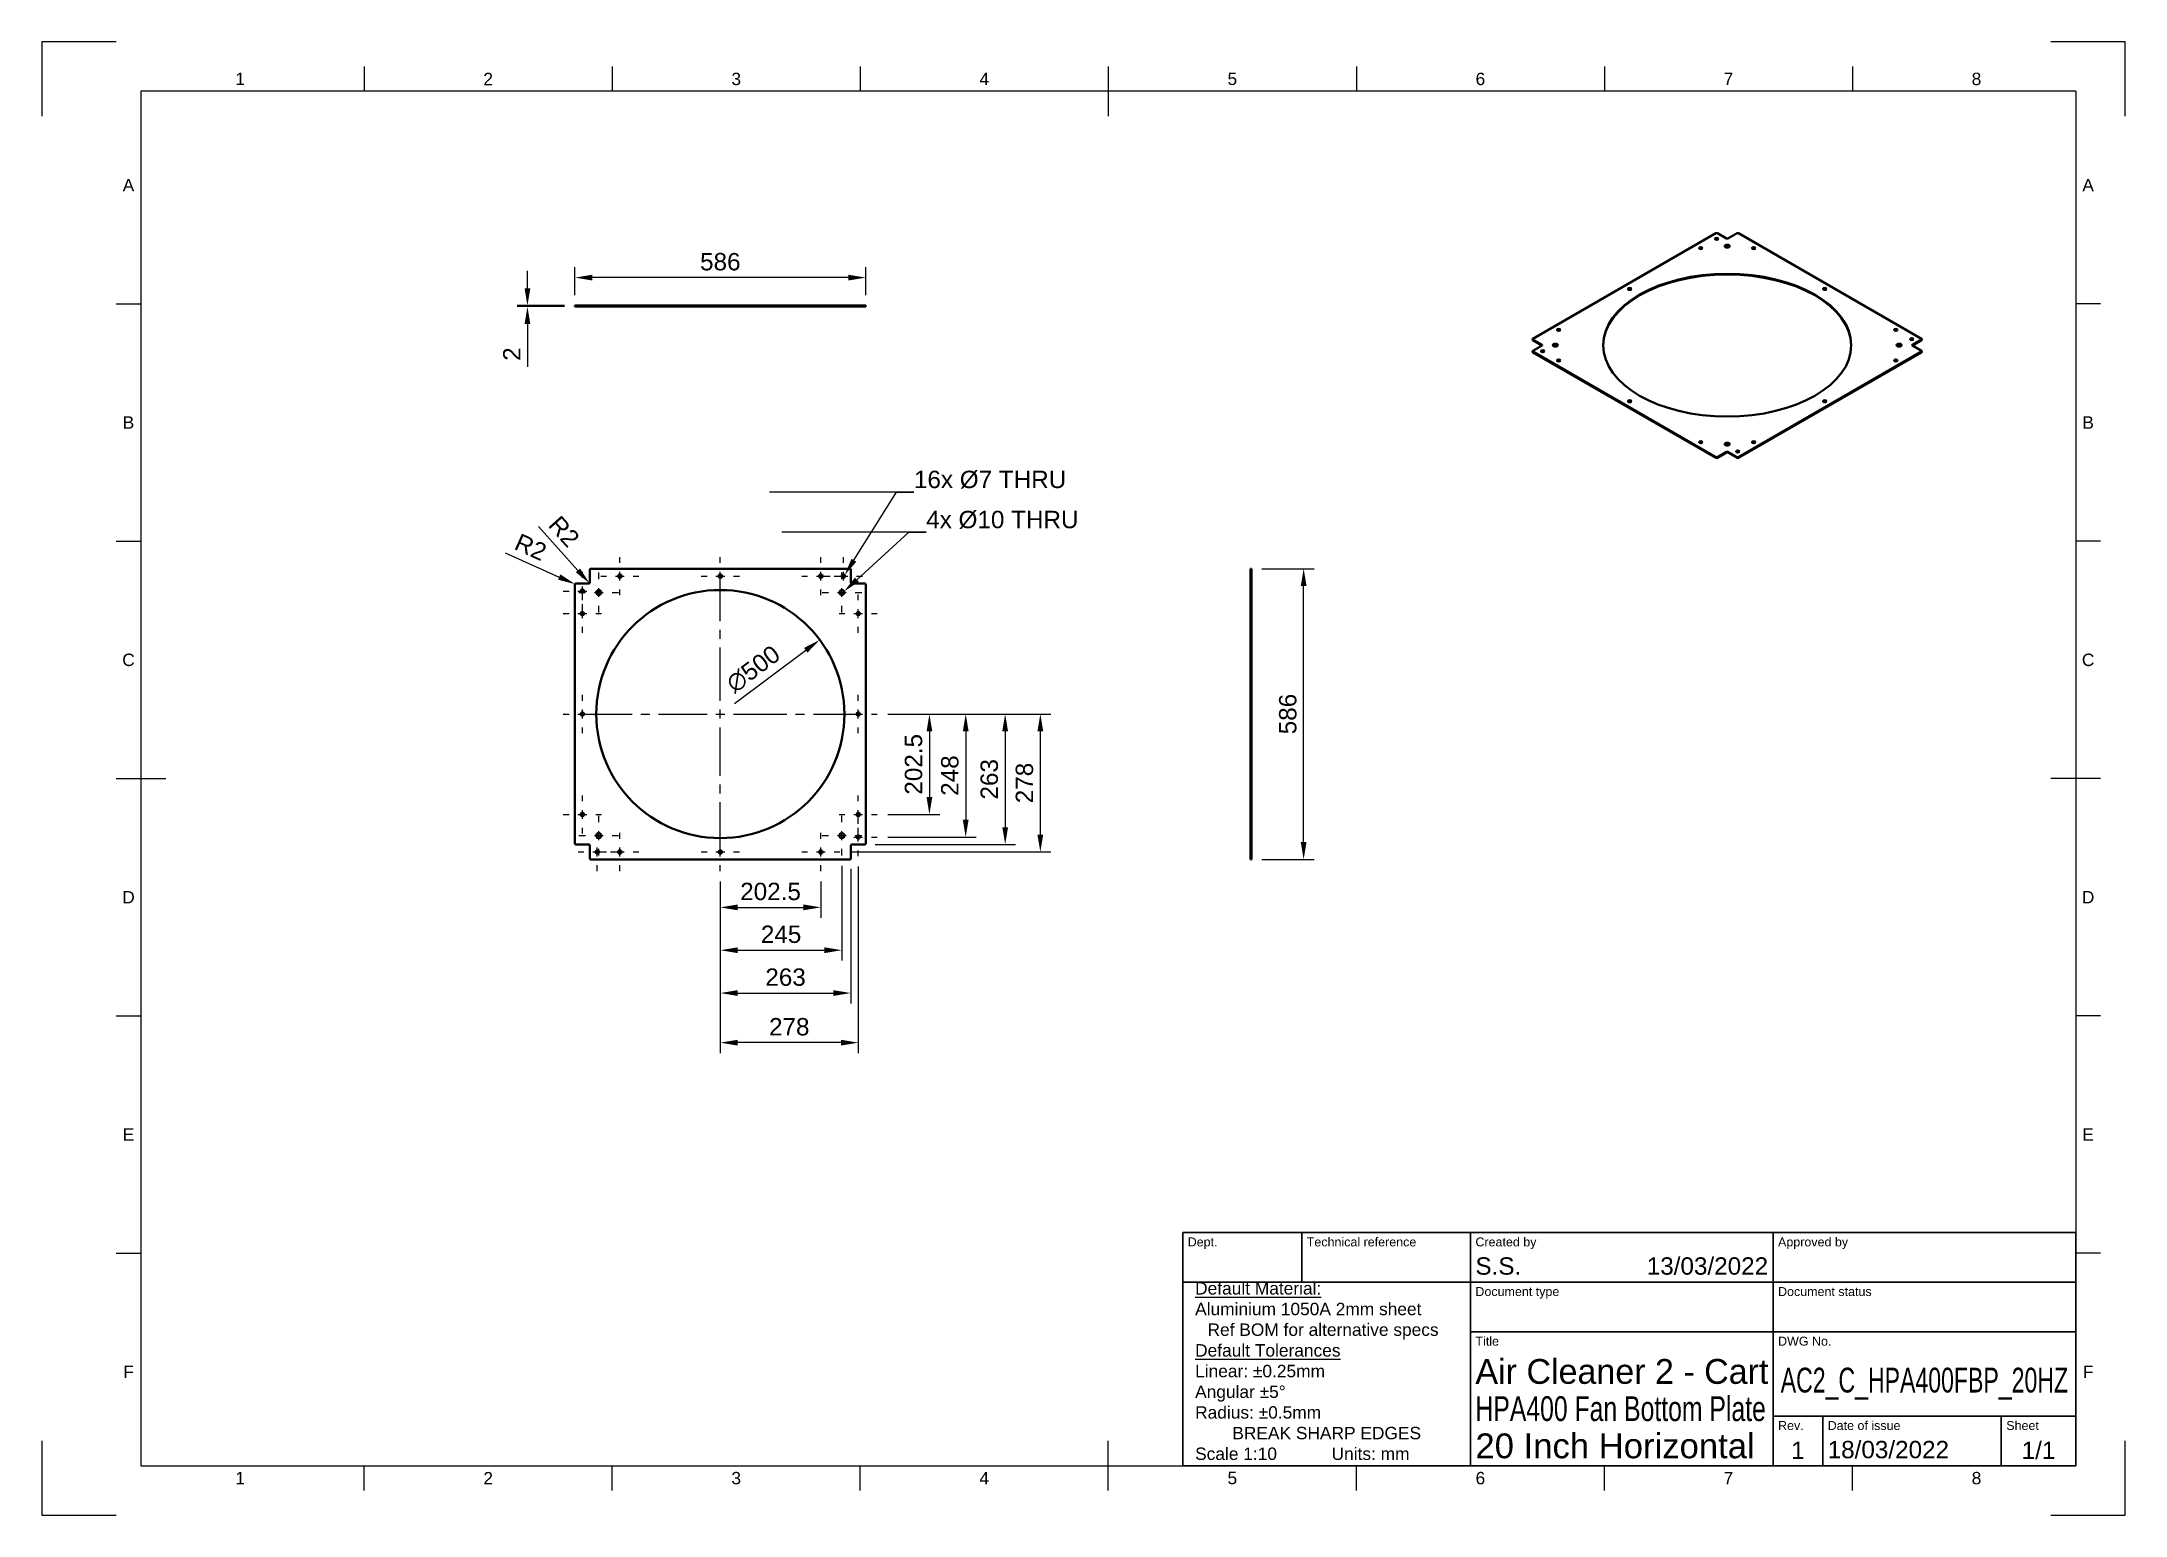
# Model space of a CAD drawing. Header units: millimetres. Extents: x 0 to 420, y 0 to 297.
import ezdxf
from ezdxf import colors
from ezdxf.entities.mleader import LeaderData, LeaderLine
from ezdxf.enums import TextEntityAlignment as Align
from ezdxf.math import Vec2, Vec3

# ---------------------------------------------------------------- set-up
doc = ezdxf.new("R2010")
doc.units = ezdxf.units.MM
doc.header["$LTSCALE"] = 0.75
doc.linetypes.add('CENTER2', pattern=[28.575, 19.05, -3.175, 3.175, -3.175])
for name, color, linetype, lineweight in [('Annotations', 7, 'Continuous', 25), ('Border', 7, 'Continuous', 25), ('Center Lines', 7, 'CENTER2', 25), ('Dimensions', 7, 'Continuous', 25), ('TitleBlock', 7, 'Continuous', 35), ('Visible', 7, 'Continuous', 50), ('Visible Narrow', 7, 'Continuous', 25)]:
    doc.layers.add(name, color=color, linetype=linetype, lineweight=lineweight)
doc.styles.add('FusionTitle', font='arial.ttf')
doc.styles.get("Standard").update_dxf_attribs({"font": 'arial.ttf'})
doc.dimstyles.new('ISO-25', dxfattribs={"dimtxt": 3.5, "dimasz": 3.5, "dimexe": 2.1, "dimexo": 2.1, "dimgap": 1.4, "dimtad": 1, "dimzin": 12, "dimdsep": 46, "dimtxsty": 'Standard', "dimcen": 0, "dimclrd": 256, "dimclre": 256, "dimclrt": 256, "dimazin": 3, "dimtp": 0.1, "dimtm": 0.1, "dimtfac": 0.714286, "dimtmove": 0, "dimatfit": 3, "dimfxl": 1, "dimtzin": 12, "dimarcsym": 0})

msp = doc.modelspace()

# ---------------------------------------------------------------- texts
at = {"layer": 'Annotations', "insert": (230, 47), "char_height": 2.5, "attachment_point": 1}
msp.add_mtext_dynamic_manual_height_columns('\\pi-2.5,l5;{\\LDefault Material: ^J}Aluminium 1050A 2mm sheet\\P\\pi2.5,l2.5;Ref BOM for alternative specs\\P\\pi-2.5,l5;{\\LDefault Tolerances^J}Linear: ±0.25mm ^JAngular ±5° ^JRadius: ±0.5mm\\P\\pi0,l0;^IBREAK SHARP EDGES\\P\\pl2.5;Scale 1:10^I^IUnits: mm', width=58, gutter_width=17.5, heights=[0], dxfattribs=at)

# ---------------------------------------------------------------- blocks, each defined once
blk = doc.blocks.new('ISO_A3_SHEET')
at = {"layer": 'Border'}
for p, q in [((65, 292), (65, 287)), ((115, 292), (115, 287)), ((165, 292), (165, 287)), ((215, 292), (215, 282)), ((265, 292), (265, 287)), ((315, 292), (315, 287)), ((365, 292), (365, 287)), ((410, 287), (20, 287)), ((20, 287), (20, 10)), ((410, 287), (410, 10)), ((15, 244.16666), (20, 244.16666)), ((415, 244.16666), (410, 244.16666)), ((15, 196.33333), (20, 196.33333)), ((415, 196.33333), (410, 196.33333)), ((15, 148.5), (25, 148.5)), ((415, 148.5), (405, 148.5)), ((15, 100.66667), (20, 100.66667)), ((415, 100.66667), (410, 100.66667)), ((15, 52.83334), (20, 52.83334)), ((415, 52.83334), (410, 52.83334)), ((215, 5), (215, 15)), ((20, 10), (410, 10)), ((65, 5), (65, 10)), ((115, 5), (115, 10)), ((165, 5), (165, 10)), ((265, 5), (265, 10)), ((315, 5), (315, 10)), ((365, 5), (365, 10))]:
    blk.add_line(p, q, dxfattribs=at)
at = {"layer": 'Defpoints'}
for p, q in [((15, 297), (0, 297)), ((0, 297), (0, 282)), ((420, 297), (405, 297)), ((420, 282), (420, 297)), ((0, 15), (0, 0)), ((420, 0), (420, 15)), ((0, 0), (15, 0)), ((405, 0), (420, 0))]:
    blk.add_line(p, q, dxfattribs=at)
at = {"layer": 'Border', "style": 'FusionTitle'}
for s, p in [('1', (40, 289.5)), ('2', (90, 289.5)), ('3', (140, 289.5)), ('4', (190, 289.5)), ('5', (240, 289.5)), ('6', (290, 289.5)), ('7', (340, 289.5)), ('8', (390, 289.5)), ('A', (17.5, 268.08333)), ('A', (412.5, 268.08333)), ('B', (17.5, 220.25)), ('B', (412.5, 220.25)), ('C', (17.5, 172.41667)), ('C', (412.5, 172.41667)), ('D', (17.5, 124.58334)), ('D', (412.5, 124.58334)), ('E', (17.5, 76.75001)), ('E', (412.5, 76.75001)), ('F', (17.5, 28.91668)), ('F', (412.5, 28.91668)), ('1', (40, 7.5)), ('2', (90, 7.5)), ('3', (140, 7.5)), ('4', (190, 7.5)), ('5', (240, 7.5)), ('6', (290, 7.5)), ('7', (340, 7.5)), ('8', (390, 7.5))]:
    blk.add_text(s, height=2.5, dxfattribs=at).set_placement(p, align=Align.MIDDLE)
blk = doc.blocks.new('ISO_TITLEBLOCK')
at = {"layer": 'TitleBlock'}
for p, q in [((0, 47), (-180, 47)), ((-180, 47), (-180, 0)), ((-156, 37), (-156, 47)), ((-122, 0), (-122, 47)), ((-61, 0), (-61, 47)), ((0, 0), (0, 47)), ((-180, 37), (0, 37)), ((-122, 27), (0, 27)), ((-61, 10), (0, 10)), ((-51, 0), (-51, 10)), ((-15, 0), (-15, 10)), ((-180, 0), (0, 0))]:
    blk.add_line(p, q, dxfattribs=at)
at = {"layer": 'TitleBlock', "style": 'FusionTitle'}
for s, p in [('Dept.', (-179, 46)), ('Technical reference', (-155, 46)), ('Created by', (-121, 46)), ('Approved by', (-60, 46)), ('Document type', (-121, 36)), ('Document status', (-60, 36)), ('Title', (-121, 26)), ('DWG No.', (-60, 26)), ('Rev.', (-60, 9)), ('Date of issue', (-50, 9)), ('Sheet', (-14, 9))]:
    blk.add_text(s, height=1.8, dxfattribs=at).set_placement(p, align=Align.TOP_LEFT)
for tag, height, p in [('DEPT', 3.5, (-179, 42)), ('TECHNICAL_REFERENCE', 3.5, (-155, 42)), ('CREATED_BY', 3.5, (-121, 42)), ('APPROVED_BY', 3.5, (-60, 42)), ('DOCUMENT_TYPE', 3.5, (-121, 32)), ('DOCUMENT_STATUS', 3.5, (-60, 32)), ('TITLE_1', 5, (-121, 21.5)), ('TITLE_2', 5, (-121, 14)), ('TITLE_3', 5, (-121, 6.5)), ('DATE_OF_ISSUE', 3.5, (-50, 5))]:
    blk.add_attdef(tag, text='', height=height, dxfattribs=at).set_placement(p, align=Align.TOP_LEFT)
for tag, p in [('CREATED_DATE', (-62, 42)), ('APPROVED_DATE', (-0.99, 42))]:
    blk.add_attdef(tag, text='', height=3.5, dxfattribs=at).set_placement(p, align=Align.TOP_RIGHT)
for tag, height, p in [('DRAWING_NUMBER', 5, (-30.5, 19.75)), ('REV', 3.5, (-56, 4.85)), ('SHEET', 3.5, (-7.5, 4.85))]:
    blk.add_attdef(tag, text='', height=height, dxfattribs=at).set_placement(p, align=Align.TOP_CENTER)
blk = doc.blocks.new('*U7')
at = {"layer": 'Center Lines', "color": 0, "ltscale": 0.75, "transparency": 16777216}
for p, q in [((0, 2.678906), (0, 28.5)), ((-28.5, 0), (-2.678906, 0)), ((2.678906, 0), (28.5, 0)), ((0, -28.5), (0, -2.678906))]:
    blk.add_line(p, q, dxfattribs=at)
at = {"layer": 'Center Lines', "color": 0, "linetype": 'Continuous', "ltscale": 0.75, "transparency": 16777216}
for p, q in [((-0.892969, 0), (0.892969, 0)), ((0, -0.892969), (0, 0.892969))]:
    blk.add_line(p, q, dxfattribs=at)
blk = doc.blocks.new('*U8')
at = {"layer": 'Center Lines', "color": 0, "ltscale": 0.75, "transparency": 16777216}
for p, q in [((-4, 0), (-2.678906, 0)), ((0, 2.678906), (0, 4)), ((2.678906, 0), (4, 0)), ((0, -4), (0, -2.678906))]:
    blk.add_line(p, q, dxfattribs=at)
at = {"layer": 'Center Lines', "color": 0, "linetype": 'Continuous', "ltscale": 0.75, "transparency": 16777216}
for p, q in [((-0.892969, 0), (0.892969, 0)), ((0, -0.892969), (0, 0.892969))]:
    blk.add_line(p, q, dxfattribs=at)
blk = doc.blocks.new('*U9')
at = {"layer": 'Center Lines', "color": 0, "ltscale": 0.75, "transparency": 16777216}
for p, q in [((-4, 0), (-2.678906, 0)), ((0, 2.678906), (0, 4)), ((2.678906, 0), (4, 0)), ((0, -4), (0, -2.678906))]:
    blk.add_line(p, q, dxfattribs=at)
at = {"layer": 'Center Lines', "color": 0, "linetype": 'Continuous', "ltscale": 0.75, "transparency": 16777216}
for p, q in [((-0.892969, 0), (0.892969, 0)), ((0, -0.892969), (0, 0.892969))]:
    blk.add_line(p, q, dxfattribs=at)
blk = doc.blocks.new('*U10')
at = {"layer": 'Center Lines', "color": 0, "ltscale": 0.75, "transparency": 16777216}
for p, q in [((-3.85, 0), (-2.678906, 0)), ((0, 2.678906), (0, 3.85)), ((2.678906, 0), (3.85, 0)), ((0, -3.85), (0, -2.678906))]:
    blk.add_line(p, q, dxfattribs=at)
at = {"layer": 'Center Lines', "color": 0, "linetype": 'Continuous', "ltscale": 0.75, "transparency": 16777216}
for p, q in [((-0.892969, 0), (0.892969, 0)), ((0, -0.892969), (0, 0.892969))]:
    blk.add_line(p, q, dxfattribs=at)
blk = doc.blocks.new('*U11')
at = {"layer": 'Center Lines', "color": 0, "ltscale": 0.75, "transparency": 16777216}
for p, q in [((-3.85, 0), (-2.678906, 0)), ((0, 2.678906), (0, 3.85)), ((2.678906, 0), (3.85, 0)), ((0, -3.85), (0, -2.678906))]:
    blk.add_line(p, q, dxfattribs=at)
at = {"layer": 'Center Lines', "color": 0, "linetype": 'Continuous', "ltscale": 0.75, "transparency": 16777216}
for p, q in [((-0.892969, 0), (0.892969, 0)), ((0, -0.892969), (0, 0.892969))]:
    blk.add_line(p, q, dxfattribs=at)
blk = doc.blocks.new('*U12')
at = {"layer": 'Center Lines', "color": 0, "ltscale": 0.75, "transparency": 16777216}
for p, q in [((-3.85, 0), (-2.678906, 0)), ((0, 2.678906), (0, 3.85)), ((2.678906, 0), (3.85, 0)), ((0, -3.85), (0, -2.678906))]:
    blk.add_line(p, q, dxfattribs=at)
at = {"layer": 'Center Lines', "color": 0, "linetype": 'Continuous', "ltscale": 0.75, "transparency": 16777216}
for p, q in [((-0.892969, 0), (0.892969, 0)), ((0, -0.892969), (0, 0.892969))]:
    blk.add_line(p, q, dxfattribs=at)
blk = doc.blocks.new('*U13')
at = {"layer": 'Center Lines', "color": 0, "ltscale": 0.75, "transparency": 16777216}
for p, q in [((-3.849992, 0), (-2.678906, 0)), ((0, 2.678906), (0, 3.849992)), ((2.678906, 0), (3.849992, 0)), ((0, -3.849992), (0, -2.678906))]:
    blk.add_line(p, q, dxfattribs=at)
at = {"layer": 'Center Lines', "color": 0, "linetype": 'Continuous', "ltscale": 0.75, "transparency": 16777216}
for p, q in [((-0.892969, 0), (0.892969, 0)), ((0, -0.892969), (0, 0.892969))]:
    blk.add_line(p, q, dxfattribs=at)
blk = doc.blocks.new('*U14')
at = {"layer": 'Center Lines', "color": 0, "ltscale": 0.75, "transparency": 16777216}
for p, q in [((-3.85, 0), (-2.678906, 0)), ((0, 2.678906), (0, 3.85)), ((2.678906, 0), (3.85, 0)), ((0, -3.85), (0, -2.678906))]:
    blk.add_line(p, q, dxfattribs=at)
at = {"layer": 'Center Lines', "color": 0, "linetype": 'Continuous', "ltscale": 0.75, "transparency": 16777216}
for p, q in [((-0.892969, 0), (0.892969, 0)), ((0, -0.892969), (0, 0.892969))]:
    blk.add_line(p, q, dxfattribs=at)
blk = doc.blocks.new('*U15')
at = {"layer": 'Center Lines', "color": 0, "ltscale": 0.75, "transparency": 16777216}
for p, q in [((-3.85, 0), (-2.678906, 0)), ((0, 2.678906), (0, 3.85)), ((2.678906, 0), (3.85, 0)), ((0, -3.85), (0, -2.678906))]:
    blk.add_line(p, q, dxfattribs=at)
at = {"layer": 'Center Lines', "color": 0, "linetype": 'Continuous', "ltscale": 0.75, "transparency": 16777216}
for p, q in [((-0.892969, 0), (0.892969, 0)), ((0, -0.892969), (0, 0.892969))]:
    blk.add_line(p, q, dxfattribs=at)
blk = doc.blocks.new('*U16')
at = {"layer": 'Center Lines', "color": 0, "ltscale": 0.75, "transparency": 16777216}
for p, q in [((-3.849993, 0), (-2.678906, 0)), ((0, 2.678906), (0, 3.849993)), ((2.678906, 0), (3.849993, 0)), ((0, -3.849993), (0, -2.678906))]:
    blk.add_line(p, q, dxfattribs=at)
at = {"layer": 'Center Lines', "color": 0, "linetype": 'Continuous', "ltscale": 0.75, "transparency": 16777216}
for p, q in [((-0.892969, 0), (0.892969, 0)), ((0, -0.892969), (0, 0.892969))]:
    blk.add_line(p, q, dxfattribs=at)
blk = doc.blocks.new('*U17')
at = {"layer": 'Center Lines', "color": 0, "ltscale": 0.75, "transparency": 16777216}
for p, q in [((-3.85, 0), (-2.678906, 0)), ((0, 2.678906), (0, 3.85)), ((2.678906, 0), (3.85, 0)), ((0, -3.85), (0, -2.678906))]:
    blk.add_line(p, q, dxfattribs=at)
at = {"layer": 'Center Lines', "color": 0, "linetype": 'Continuous', "ltscale": 0.75, "transparency": 16777216}
for p, q in [((-0.892969, 0), (0.892969, 0)), ((0, -0.892969), (0, 0.892969))]:
    blk.add_line(p, q, dxfattribs=at)
blk = doc.blocks.new('*U18')
at = {"layer": 'Center Lines', "color": 0, "ltscale": 0.75, "transparency": 16777216}
for p, q in [((-4, 0), (-2.678906, 0)), ((0, 2.678906), (0, 4)), ((2.678906, 0), (4, 0)), ((0, -4), (0, -2.678906))]:
    blk.add_line(p, q, dxfattribs=at)
at = {"layer": 'Center Lines', "color": 0, "linetype": 'Continuous', "ltscale": 0.75, "transparency": 16777216}
for p, q in [((-0.892969, 0), (0.892969, 0)), ((0, -0.892969), (0, 0.892969))]:
    blk.add_line(p, q, dxfattribs=at)
blk = doc.blocks.new('*U19')
at = {"layer": 'Center Lines', "color": 0, "ltscale": 0.75, "transparency": 16777216}
for p, q in [((-3.85, 0), (-2.678906, 0)), ((0, 2.678906), (0, 3.85)), ((2.678906, 0), (3.85, 0)), ((0, -3.85), (0, -2.678906))]:
    blk.add_line(p, q, dxfattribs=at)
at = {"layer": 'Center Lines', "color": 0, "linetype": 'Continuous', "ltscale": 0.75, "transparency": 16777216}
for p, q in [((-0.892969, 0), (0.892969, 0)), ((0, -0.892969), (0, 0.892969))]:
    blk.add_line(p, q, dxfattribs=at)
blk = doc.blocks.new('*U20')
at = {"layer": 'Center Lines', "color": 0, "ltscale": 0.75, "transparency": 16777216}
for p, q in [((-3.849995, 0), (-2.678906, 0)), ((0, 2.678906), (0, 3.849995)), ((2.678906, 0), (3.849995, 0)), ((0, -3.849995), (0, -2.678906))]:
    blk.add_line(p, q, dxfattribs=at)
at = {"layer": 'Center Lines', "color": 0, "linetype": 'Continuous', "ltscale": 0.75, "transparency": 16777216}
for p, q in [((-0.892969, 0), (0.892969, 0)), ((0, -0.892969), (0, 0.892969))]:
    blk.add_line(p, q, dxfattribs=at)
blk = doc.blocks.new('*U21')
at = {"layer": 'Center Lines', "color": 0, "ltscale": 0.75, "transparency": 16777216}
for p, q in [((-3.85, 0), (-2.678906, 0)), ((0, 2.678906), (0, 3.85)), ((2.678906, 0), (3.85, 0)), ((0, -3.85), (0, -2.678906))]:
    blk.add_line(p, q, dxfattribs=at)
at = {"layer": 'Center Lines', "color": 0, "linetype": 'Continuous', "ltscale": 0.75, "transparency": 16777216}
for p, q in [((-0.892969, 0), (0.892969, 0)), ((0, -0.892969), (0, 0.892969))]:
    blk.add_line(p, q, dxfattribs=at)
blk = doc.blocks.new('*U22')
at = {"layer": 'Center Lines', "color": 0, "ltscale": 0.75, "transparency": 16777216}
for p, q in [((-3.85, 0), (-2.678906, 0)), ((0, 2.678906), (0, 3.85)), ((2.678906, 0), (3.85, 0)), ((0, -3.85), (0, -2.678906))]:
    blk.add_line(p, q, dxfattribs=at)
at = {"layer": 'Center Lines', "color": 0, "linetype": 'Continuous', "ltscale": 0.75, "transparency": 16777216}
for p, q in [((-0.892969, 0), (0.892969, 0)), ((0, -0.892969), (0, 0.892969))]:
    blk.add_line(p, q, dxfattribs=at)
blk = doc.blocks.new('*U23')
at = {"layer": 'Center Lines', "color": 0, "ltscale": 0.75, "transparency": 16777216}
for p, q in [((-4, 0), (-2.678906, 0)), ((0, 2.678906), (0, 4)), ((2.678906, 0), (4, 0)), ((0, -4), (0, -2.678906))]:
    blk.add_line(p, q, dxfattribs=at)
at = {"layer": 'Center Lines', "color": 0, "linetype": 'Continuous', "ltscale": 0.75, "transparency": 16777216}
for p, q in [((-0.892969, 0), (0.892969, 0)), ((0, -0.892969), (0, 0.892969))]:
    blk.add_line(p, q, dxfattribs=at)
blk = doc.blocks.new('*U24')
at = {"layer": 'Center Lines', "color": 0, "ltscale": 0.75, "transparency": 16777216}
for p, q in [((-3.85, 0), (-2.678906, 0)), ((0, 2.678906), (0, 3.85)), ((2.678906, 0), (3.85, 0)), ((0, -3.85), (0, -2.678906))]:
    blk.add_line(p, q, dxfattribs=at)
at = {"layer": 'Center Lines', "color": 0, "linetype": 'Continuous', "ltscale": 0.75, "transparency": 16777216}
for p, q in [((-0.892969, 0), (0.892969, 0)), ((0, -0.892969), (0, 0.892969))]:
    blk.add_line(p, q, dxfattribs=at)
blk = doc.blocks.new('*U25')
at = {"layer": 'Center Lines', "color": 0, "ltscale": 0.75, "transparency": 16777216}
for p, q in [((-3.849994, 0), (-2.678906, 0)), ((0, 2.678906), (0, 3.849994)), ((2.678906, 0), (3.849994, 0)), ((0, -3.849994), (0, -2.678906))]:
    blk.add_line(p, q, dxfattribs=at)
at = {"layer": 'Center Lines', "color": 0, "linetype": 'Continuous', "ltscale": 0.75, "transparency": 16777216}
for p, q in [((-0.892969, 0), (0.892969, 0)), ((0, -0.892969), (0, 0.892969))]:
    blk.add_line(p, q, dxfattribs=at)
blk = doc.blocks.new('*D42')
at = {"layer": 'Defpoints', "color": 0, "transparency": 16777216}
for p in [(136.793136, 129.838994), (157.043136, 129.838986), (157.043136, 122.525991)]:
    blk.add_point(p, dxfattribs=at)
at = {"layer": 'Dimensions', "lineweight": -2, "transparency": 16777216}
for p, q in [((136.793136, 127.738994), (136.793136, 120.425991)), ((157.043136, 127.738986), (157.043136, 120.425991)), ((140.293136, 122.525991), (153.543136, 122.525991))]:
    blk.add_line(p, q, dxfattribs=at)
at = {"layer": 'Dimensions', "transparency": 16777216}
for points in [[(140.293136, 123.109325), (140.293136, 121.942658), (136.793136, 122.525991)], [(153.543136, 123.109325), (153.543136, 121.942658), (157.043136, 122.525991)]]:
    blk.add_solid(points, dxfattribs=at)
at = {"layer": 'Dimensions', "transparency": 16777216, "insert": (146.918136, 125.712997), "char_height": 3.5, "attachment_point": 5}
blk.add_mtext('202.5', dxfattribs=at)
blk = doc.blocks.new('*D43')
at = {"layer": 'Defpoints', "color": 0, "transparency": 16777216}
for p in [(161.29313, 132.988815), (136.793136, 129.838994), (161.29313, 113.895442)]:
    blk.add_point(p, dxfattribs=at)
at = {"layer": 'Dimensions', "lineweight": -2, "transparency": 16777216}
for p, q in [((161.29313, 130.888815), (161.29313, 111.795442)), ((136.793136, 127.738994), (136.793136, 111.795442)), ((140.293136, 113.895442), (157.79313, 113.895442))]:
    blk.add_line(p, q, dxfattribs=at)
at = {"layer": 'Dimensions', "transparency": 16777216}
for points in [[(140.293136, 114.478775), (140.293136, 113.312109), (136.793136, 113.895442)], [(157.79313, 114.478775), (157.79313, 113.312109), (161.29313, 113.895442)]]:
    blk.add_solid(points, dxfattribs=at)
at = {"layer": 'Dimensions', "transparency": 16777216, "insert": (149.043133, 117.082448), "char_height": 3.5, "attachment_point": 5}
blk.add_mtext('245', dxfattribs=at)
blk = doc.blocks.new('*D44')
at = {"layer": 'Defpoints', "color": 0, "transparency": 16777216}
for p in [(164.592593, 132.839018), (136.793136, 129.838994), (136.793136, 95.260065)]:
    blk.add_point(p, dxfattribs=at)
at = {"layer": 'Dimensions', "lineweight": -2, "transparency": 16777216}
for p, q in [((164.592593, 130.739018), (164.592593, 93.160065)), ((136.793136, 127.738994), (136.793136, 93.160065)), ((161.092593, 95.260065), (140.293136, 95.260065))]:
    blk.add_line(p, q, dxfattribs=at)
at = {"layer": 'Dimensions', "transparency": 16777216}
for points in [[(140.293136, 95.843398), (140.293136, 94.676731), (136.793136, 95.260065)], [(161.092593, 95.843398), (161.092593, 94.676731), (164.592593, 95.260065)]]:
    blk.add_solid(points, dxfattribs=at)
at = {"layer": 'Dimensions', "transparency": 16777216, "insert": (150.692864, 98.44707), "char_height": 3.5, "attachment_point": 5}
blk.add_mtext('278', dxfattribs=at)
blk = doc.blocks.new('*D45')
at = {"layer": 'Defpoints', "color": 0, "transparency": 16777216}
for p in [(168.44313, 161.488815), (168.443136, 141.238815), (178.943136, 141.238815)]:
    blk.add_point(p, dxfattribs=at)
at = {"layer": 'Dimensions', "lineweight": -2, "transparency": 16777216}
for p, q in [((170.54313, 161.488815), (181.043136, 161.488815)), ((178.943136, 157.988815), (178.943136, 144.738815)), ((170.543136, 141.238815), (181.043136, 141.238815))]:
    blk.add_line(p, q, dxfattribs=at)
at = {"layer": 'Dimensions', "transparency": 16777216}
for points in [[(178.359803, 157.988815), (179.52647, 157.988815), (178.943136, 161.488815)], [(178.359803, 144.738815), (179.52647, 144.738815), (178.943136, 141.238815)]]:
    blk.add_solid(points, dxfattribs=at)
at = {"layer": 'Dimensions', "transparency": 16777216, "insert": (175.756131, 151.363815), "char_height": 3.5, "attachment_point": 5, "rotation": 90}
blk.add_mtext('202.5', dxfattribs=at)
blk = doc.blocks.new('*D46')
at = {"layer": 'Defpoints', "color": 0, "transparency": 16777216}
for p in [(168.44313, 161.488815), (168.442593, 136.689018), (186.256125, 136.689018)]:
    blk.add_point(p, dxfattribs=at)
at = {"layer": 'Dimensions', "lineweight": -2, "transparency": 16777216}
for p, q in [((170.54313, 161.488815), (188.356125, 161.488815)), ((186.256125, 157.988815), (186.256125, 140.189018)), ((170.542593, 136.689018), (188.356125, 136.689018))]:
    blk.add_line(p, q, dxfattribs=at)
at = {"layer": 'Dimensions', "transparency": 16777216}
for points in [[(185.672791, 157.988815), (186.839458, 157.988815), (186.256125, 161.488815)], [(185.672791, 140.189018), (186.839458, 140.189018), (186.256125, 136.689018)]]:
    blk.add_solid(points, dxfattribs=at)
at = {"layer": 'Dimensions', "transparency": 16777216, "insert": (183.069119, 149.088916), "char_height": 3.5, "attachment_point": 5, "rotation": 90}
blk.add_mtext('248', dxfattribs=at)
blk = doc.blocks.new('*D47')
at = {"layer": 'Defpoints', "color": 0, "transparency": 16777216}
for p in [(156.82865, 176.441338), (116.757611, 146.536292)]:
    blk.add_point(p, dxfattribs=at)
at = {"layer": 'Dimensions', "lineweight": -2, "transparency": 16777216}
blk.add_line((139.663789, 163.63119), (154.023677, 174.347985), dxfattribs=at)
at = {"layer": 'Dimensions', "transparency": 16777216}
blk.add_solid([(153.674785, 174.815481), (154.372569, 173.88049), (156.82865, 176.441338)], dxfattribs=at)
at = {"layer": 'Dimensions', "transparency": 16777216, "insert": (143.440868, 170.548861), "char_height": 3.5, "attachment_point": 5, "rotation": 36.73400342}
blk.add_mtext('∅500', dxfattribs=at)
blk = doc.blocks.new('*U32')
at = {"layer": 'Center Lines', "color": 0, "ltscale": 0.75, "transparency": 16777216}
for p, q in [((-3.85, 0), (-2.678906, 0)), ((0, 2.678906), (0, 3.85)), ((2.678906, 0), (3.85, 0)), ((0, -3.85), (0, -2.678906))]:
    blk.add_line(p, q, dxfattribs=at)
at = {"layer": 'Center Lines', "color": 0, "linetype": 'Continuous', "ltscale": 0.75, "transparency": 16777216}
for p, q in [((-0.892969, 0), (0.892969, 0)), ((0, -0.892969), (0, 0.892969))]:
    blk.add_line(p, q, dxfattribs=at)
blk = doc.blocks.new('*U33')
at = {"layer": 'Center Lines', "color": 0, "ltscale": 0.75, "transparency": 16777216}
for p, q in [((-3.85, 0), (-2.678906, 0)), ((0, 2.678906), (0, 3.85)), ((2.678906, 0), (3.85, 0)), ((0, -3.85), (0, -2.678906))]:
    blk.add_line(p, q, dxfattribs=at)
at = {"layer": 'Center Lines', "color": 0, "linetype": 'Continuous', "ltscale": 0.75, "transparency": 16777216}
for p, q in [((-0.892969, 0), (0.892969, 0)), ((0, -0.892969), (0, 0.892969))]:
    blk.add_line(p, q, dxfattribs=at)
blk = doc.blocks.new('*D48')
at = {"layer": 'Defpoints', "color": 0, "transparency": 16777216}
for p in [(110.159675, 188.137778), (110.29313, 187.988815)]:
    blk.add_point(p, dxfattribs=at)
at = {"layer": 'Dimensions', "lineweight": -2, "transparency": 16777216}
blk.add_line((100.145139, 199.316), (108.091124, 190.446694), dxfattribs=at)
at = {"layer": 'Dimensions', "transparency": 16777216}
blk.add_solid([(108.525597, 190.835938), (107.65665, 190.05745), (110.426585, 187.839853)], dxfattribs=at)
at = {"layer": 'Dimensions', "transparency": 16777216, "insert": (105.301892, 198.291462), "char_height": 3.5, "attachment_point": 5, "rotation": 311.8570732}
blk.add_mtext('R2', dxfattribs=at)
blk = doc.blocks.new('*D49')
at = {"layer": 'Defpoints', "color": 0, "transparency": 16777216}
for p in [(107.510656, 187.670688), (107.69313, 187.588815)]:
    blk.add_point(p, dxfattribs=at)
at = {"layer": 'Dimensions', "lineweight": -2, "transparency": 16777216}
for p, q in [((93.452723, 193.978191), (104.317354, 189.103456)), ((107.69313, 187.588815), (107.510656, 187.670688))]:
    blk.add_line(p, q, dxfattribs=at)
at = {"layer": 'Dimensions', "transparency": 16777216}
blk.add_solid([(104.556149, 189.635673), (104.07856, 188.571239), (107.510656, 187.670688)], dxfattribs=at)
at = {"layer": 'Dimensions', "transparency": 16777216, "insert": (98.580811, 195.137714), "char_height": 3.5, "attachment_point": 5, "rotation": 335.83523595}
blk.add_mtext('R2', dxfattribs=at)
blk = doc.blocks.new('*D50')
at = {"layer": 'Defpoints', "color": 0, "transparency": 16777216}
for p in [(107.49313, 249.448599), (107.49313, 243.800379), (166.09313, 243.800379)]:
    blk.add_point(p, dxfattribs=at)
at = {"layer": 'Dimensions', "lineweight": -2, "transparency": 16777216}
for p, q in [((107.49313, 245.900379), (107.49313, 251.548599)), ((162.59313, 249.448599), (110.99313, 249.448599)), ((166.09313, 245.900379), (166.09313, 251.548599))]:
    blk.add_line(p, q, dxfattribs=at)
at = {"layer": 'Dimensions', "transparency": 16777216}
for points in [[(110.99313, 250.031933), (110.99313, 248.865266), (107.49313, 249.448599)], [(162.59313, 250.031933), (162.59313, 248.865266), (166.09313, 249.448599)]]:
    blk.add_solid(points, dxfattribs=at)
at = {"layer": 'Dimensions', "transparency": 16777216, "insert": (136.79313, 252.635605), "char_height": 3.5, "attachment_point": 5}
blk.add_mtext('586', dxfattribs=at)
blk = doc.blocks.new('*D51')
at = {"layer": 'Defpoints', "color": 0, "transparency": 16777216}
for p in [(97.920188, 243.600379), (107.49313, 243.800379), (107.49313, 243.600379)]:
    blk.add_point(p, dxfattribs=at)
at = {"layer": 'Dimensions', "lineweight": -2, "transparency": 16777216}
for p, q in [((97.920188, 247.300379), (97.920188, 250.800379)), ((105.39313, 243.800379), (95.820188, 243.800379)), ((105.39313, 243.600379), (95.820188, 243.600379)), ((97.920188, 243.800379), (97.920188, 243.600379)), ((97.920188, 240.100379), (97.920188, 231.482166))]:
    blk.add_line(p, q, dxfattribs=at)
at = {"layer": 'Dimensions', "transparency": 16777216}
for points in [[(97.336855, 247.300379), (98.503522, 247.300379), (97.920188, 243.800379)], [(97.336855, 240.100379), (98.503522, 240.100379), (97.920188, 243.600379)]]:
    blk.add_solid(points, dxfattribs=at)
at = {"layer": 'Dimensions', "transparency": 16777216, "insert": (94.763026, 234.041272), "char_height": 3.5, "attachment_point": 5, "rotation": 90}
blk.add_mtext('2', dxfattribs=at)
blk = doc.blocks.new('*D52')
at = {"layer": 'Defpoints', "color": 0, "transparency": 16777216}
for p in [(243.87603, 190.788814), (254.37603, 190.788814), (243.87603, 132.188814)]:
    blk.add_point(p, dxfattribs=at)
at = {"layer": 'Dimensions', "lineweight": -2, "transparency": 16777216}
for p, q in [((245.97603, 190.788814), (256.47603, 190.788814)), ((254.37603, 135.688814), (254.37603, 187.288814)), ((245.97603, 132.188814), (256.47603, 132.188814))]:
    blk.add_line(p, q, dxfattribs=at)
at = {"layer": 'Dimensions', "transparency": 16777216}
for points in [[(253.792697, 187.288814), (254.959363, 187.288814), (254.37603, 190.788814)], [(253.792697, 135.688814), (254.959363, 135.688814), (254.37603, 132.188814)]]:
    blk.add_solid(points, dxfattribs=at)
at = {"layer": 'Dimensions', "transparency": 16777216, "insert": (251.189025, 161.488814), "char_height": 3.5, "attachment_point": 5, "rotation": 90}
blk.add_mtext('586', dxfattribs=at)
blk = doc.blocks.new('*D53')
at = {"layer": 'Defpoints', "color": 0, "transparency": 16777216}
for p in [(163.09313, 132.388815), (136.793136, 129.838994), (163.09313, 105.258537)]:
    blk.add_point(p, dxfattribs=at)
at = {"layer": 'Dimensions', "lineweight": -2, "transparency": 16777216}
for p, q in [((163.09313, 130.288815), (163.09313, 103.158537)), ((136.793136, 127.738994), (136.793136, 103.158537)), ((140.293136, 105.258537), (159.59313, 105.258537))]:
    blk.add_line(p, q, dxfattribs=at)
at = {"layer": 'Dimensions', "transparency": 16777216}
for points in [[(140.293136, 105.84187), (140.293136, 104.675203), (136.793136, 105.258537)], [(159.59313, 105.84187), (159.59313, 104.675203), (163.09313, 105.258537)]]:
    blk.add_solid(points, dxfattribs=at)
at = {"layer": 'Dimensions', "transparency": 16777216, "insert": (149.943133, 108.446736), "char_height": 3.5, "attachment_point": 5}
blk.add_mtext('263', dxfattribs=at)
blk = doc.blocks.new('*D54')
at = {"layer": 'Defpoints', "color": 0, "transparency": 16777216}
for p in [(168.44313, 161.488815), (165.89313, 135.188815), (194.214125, 135.188815)]:
    blk.add_point(p, dxfattribs=at)
at = {"layer": 'Dimensions', "lineweight": -2, "transparency": 16777216}
for p, q in [((170.54313, 161.488815), (196.314125, 161.488815)), ((194.214125, 157.988815), (194.214125, 138.688815)), ((167.99313, 135.188815), (196.314125, 135.188815))]:
    blk.add_line(p, q, dxfattribs=at)
at = {"layer": 'Dimensions', "transparency": 16777216}
for points in [[(193.630792, 157.988815), (194.797459, 157.988815), (194.214125, 161.488815)], [(193.630792, 138.688815), (194.797459, 138.688815), (194.214125, 135.188815)]]:
    blk.add_solid(points, dxfattribs=at)
at = {"layer": 'Dimensions', "transparency": 16777216, "insert": (191.025926, 148.338815), "char_height": 3.5, "attachment_point": 5, "rotation": 90}
blk.add_mtext('263', dxfattribs=at)
blk = doc.blocks.new('*D55')
at = {"layer": 'Defpoints', "color": 0, "transparency": 16777216}
for p in [(168.44313, 161.488815), (160.893136, 133.688986), (201.295655, 133.688986)]:
    blk.add_point(p, dxfattribs=at)
at = {"layer": 'Dimensions', "lineweight": -2, "transparency": 16777216}
for p, q in [((170.54313, 161.488815), (203.395655, 161.488815)), ((201.295655, 157.988815), (201.295655, 137.188986)), ((162.993136, 133.688986), (203.395655, 133.688986))]:
    blk.add_line(p, q, dxfattribs=at)
at = {"layer": 'Dimensions', "transparency": 16777216}
for points in [[(200.712322, 157.988815), (201.878988, 157.988815), (201.295655, 161.488815)], [(200.712322, 137.188986), (201.878988, 137.188986), (201.295655, 133.688986)]]:
    blk.add_solid(points, dxfattribs=at)
at = {"layer": 'Dimensions', "transparency": 16777216, "insert": (198.108649, 147.588901), "char_height": 3.5, "attachment_point": 5, "rotation": 90}
blk.add_mtext('278', dxfattribs=at)

# ---------------------------------------------------------------- dimensions: what is measured, and where the dimension line sits
at = {"layer": 'Dimensions'}
for p1, p2, distance, picture, middle in [((166.09313, 243.800379), (107.49313, 243.800379), -5.64822, '*D50', (136.79313, 252.635605)), ((107.49313, 243.800379), (107.49313, 243.600379), -9.572942, '*D51', (94.763026, 234.041272)), ((243.87603, 132.188814), (243.87603, 190.788814), -10.5, '*D52', (251.189025, 161.488814))]:
    dim = msp.add_aligned_dim(p1=p1, p2=p2, distance=distance, dimstyle='ISO-25', override={"dimlfac": 10, "dimclrd": 256, "dimclre": 256}, dxfattribs=at)
    dim.commit()
    dim.dimension.update_dxf_attribs({"geometry": picture, "text_midpoint": middle})
for center, mpoint, picture, middle in [((110.29313, 187.988815), (110.159675, 188.137778), '*D48', (102.950401, 196.184767)), ((107.69313, 187.588815), (107.510656, 187.670688), '*D49', (97.288388, 192.257207))]:
    dim = msp.add_radius_dim(center=center, mpoint=mpoint, dimstyle='ISO-25', override={"dimlfac": 10, "dimse1": 1, "dimclrd": 256, "dimclre": 256}, dxfattribs=at)
    dim.commit()
    dim.dimension.update_dxf_attribs({"geometry": picture, "text_midpoint": middle, "dimtype": 164})
dim = msp.add_diameter_dim_2p(p1=(116.757611, 146.536292), p2=(156.82865, 176.441338), dimstyle='ISO-25', override={"dimlfac": 10, "dimclrd": 256, "dimclre": 256}, dxfattribs=at)
dim.commit()
dim.dimension.update_dxf_attribs({"geometry": '*D47', "text_midpoint": (145.405564, 167.916281), "dimtype": 163})
for base, p1, p2, angle, override, picture, middle, dimtype in [((201.295655, 133.688986), (168.44313, 161.488815), (160.893136, 133.688986), 90, {"dimlfac": 10}, '*D55', (201.295655, 147.588901), 160), ((194.214125, 135.188815), (168.44313, 161.488815), (165.89313, 135.188815), 90, {"dimlfac": 10}, '*D54', (194.214125, 148.338815), 160), ((186.256125, 136.689018), (168.44313, 161.488815), (168.442593, 136.689018), 90, {"dimdec": 0, "dimlfac": 10, "dimtdec": 0}, '*D46', (186.256125, 149.088916), 160), ((157.043136, 122.525991), (136.793136, 129.838994), (157.043136, 129.838986), 359.99997736, {"dimlfac": 10}, '*D42', (146.918136, 122.525991), 161)]:
    dim = msp.add_linear_dim(base=base, p1=p1, p2=p2, angle=angle, dimstyle='ISO-25', override=override, dxfattribs=at)
    dim.commit()
    dim.dimension.update_dxf_attribs({"geometry": picture, "text_midpoint": middle, "dimtype": dimtype})
dim = msp.add_linear_dim(base=(178.943136, 141.238815), p1=(168.44313, 161.488815), p2=(168.443136, 141.238815), angle=90, dimstyle='ISO-25', override={"dimlfac": 10, "dimclrd": 256, "dimclre": 256}, dxfattribs=at)
dim.commit()
dim.dimension.update_dxf_attribs({"geometry": '*D45', "text_midpoint": (175.756131, 151.363815)})
for base, p1, p2, override, picture, middle in [((161.29313, 113.895442), (136.793136, 129.838994), (161.29313, 132.988815), {"dimlfac": 10}, '*D43', (149.043133, 113.895442)), ((136.793136, 95.260065), (164.592593, 132.839018), (136.793136, 129.838994), {"dimdec": 0, "dimlfac": 10, "dimtdec": 0}, '*D44', (150.692864, 95.260065)), ((163.09313, 105.258537), (136.793136, 129.838994), (163.09313, 132.388815), {"dimlfac": 10}, '*D53', (149.943133, 105.258537))]:
    dim = msp.add_linear_dim(base=base, p1=p1, p2=p2, dimstyle='ISO-25', override=override, dxfattribs=at)
    dim.commit()
    dim.dimension.update_dxf_attribs({"geometry": picture, "text_midpoint": middle, "dimtype": 160})

# ---------------------------------------------------------------- linework, layer by layer
at = {"layer": 'Visible', "extrusion": (1e-16, 0.817547, 0.575862)}
for p, q in [((300.581259, 237.139062, -1.792312), (337.492233, 258.394678, -31.968772)), ((339.613554, 257.335969, -30.46573), (337.775076, 258.394678, -31.968772)), ((339.896396, 257.335969, -30.46573), (341.734874, 258.394678, -31.968772)), ((378.928691, 237.139062, -1.792312), (342.017717, 258.394678, -31.968772)), ((300.522681, 236.894113, -1.791866), (300.522681, 237.057623, -1.676693)), ((302.419737, 235.917475, -0.058032), (300.581259, 236.976184, -1.561075)), ((302.419189, 235.754281, -0.173653), (300.581259, 236.812674, -1.676247)), ((302.419737, 235.754597, 0.173205), (300.581259, 234.695888, 1.676247)), ((377.090213, 235.917475, -0.058032), (378.928691, 236.976184, -1.561075)), ((377.090213, 235.754597, 0.173205), (378.928691, 234.695888, 1.676247)), ((377.090761, 235.754281, -0.173653), (378.928691, 236.812674, -1.676247)), ((378.987269, 237.057623, -1.676693), (378.987269, 236.894113, -1.791866)), ((300.522681, 234.614449, 1.791866), (300.522681, 234.450939, 1.676693)), ((337.492233, 213.277393, 32.083945), (300.581259, 234.533009, 1.907484)), ((300.581259, 234.3695, 1.792312), (337.492233, 213.113884, 31.968772)), ((342.017717, 213.277393, 32.083945), (378.928691, 234.533009, 1.907484)), ((342.017717, 213.113884, 31.968772), (378.928691, 234.3695, 1.792312)), ((378.987269, 234.450939, 1.676693), (378.987269, 234.614449, 1.791866)), ((337.775076, 213.277393, 32.083945), (339.613554, 214.336102, 30.580903)), ((339.896396, 214.336102, 30.580903), (341.734874, 213.277393, 32.083945)), ((339.613554, 214.172593, 30.46573), (337.775076, 213.113884, 31.968772)), ((341.734874, 213.113884, 31.968772), (339.896396, 214.172593, 30.46573))]:
    msp.add_line(p, q, dxfattribs=at)
at = {"layer": 'Visible', "extrusion": (0, 1, 0)}
for p, q in [((107.49313, 243.800379, 26.1), (107.49313, 243.600379, 26.1)), ((107.69313, 243.800379, 26.3), (110.29313, 243.800379, 26.3)), ((110.29313, 243.600379, 26.3), (107.69313, 243.600379, 26.3)), ((110.49313, 243.800379, 29.1), (110.49313, 243.600379, 29.1)), ((110.69313, 243.800379, 29.3), (162.89313, 243.800379, 29.3)), ((110.69313, 243.600379, 29.3), (162.89313, 243.600379, 29.3)), ((163.09313, 243.600379, 29.1), (163.09313, 243.800379, 29.1)), ((163.29313, 243.800379, 26.3), (165.89313, 243.800379, 26.3)), ((163.29313, 243.600379, 26.3), (165.89313, 243.600379, 26.3)), ((166.09313, 243.600379, 26.1), (166.09313, 243.800379, 26.1))]:
    msp.add_line(p, q, dxfattribs=at)
at = {"layer": 'Visible'}
for p, q in [((110.49313, 187.988815, 0.1), (110.49313, 190.588815, 0.1)), ((110.69313, 190.788815, 0.1), (162.89313, 190.788815, 0.1)), ((163.09313, 187.988815, 0.1), (163.09313, 190.588815, 0.1)), ((107.49313, 135.388815, 0.1), (107.49313, 187.588815, 0.1)), ((110.29313, 187.788815, 0.1), (107.69313, 187.788815, 0.1)), ((163.29313, 187.788815, 0.1), (165.89313, 187.788815, 0.1)), ((166.09313, 135.388815, 0.1), (166.09313, 187.588815, 0.1)), ((107.69313, 135.188815, 0.1), (110.29313, 135.188815, 0.1)), ((110.49313, 134.988815, 0.1), (110.49313, 132.388815, 0.1)), ((163.09313, 134.988815, 0.1), (163.09313, 132.388815, 0.1)), ((163.29313, 135.188815, 0.1), (165.89313, 135.188815, 0.1)), ((110.69313, 132.188815, 0.1), (162.89313, 132.188815, 0.1))]:
    msp.add_line(p, q, dxfattribs=at)
at = {"layer": 'Visible', "extrusion": (1, 2.967e-13, 2.968e-13)}
for p, q in [((243.87603, 190.788814, 26.1), (243.67603, 190.788814, 26.1)), ((243.67603, 187.988814, 26.3), (243.67603, 190.588814, 26.3)), ((243.87603, 187.988814, 26.3), (243.87603, 190.588814, 26.3)), ((243.87603, 187.788814, 29.1), (243.67603, 187.788814, 29.1)), ((243.67603, 187.588814, 29.3), (243.67603, 135.388814, 29.3)), ((243.87603, 135.388814, 29.3), (243.87603, 187.588814, 29.3)), ((243.67603, 135.188814, 29.1), (243.87603, 135.188814, 29.1)), ((243.67603, 132.388814, 26.3), (243.67603, 134.988814, 26.3)), ((243.87603, 134.988814, 26.3), (243.87603, 132.388814, 26.3)), ((243.67603, 132.188814, 26.1), (243.87603, 132.188814, 26.1))]:
    msp.add_line(p, q, dxfattribs=at)
at = {"layer": 'Visible', "extrusion": (-1e-16, -0.817547, -0.575862)}
for centre, radius in [((337.633892, -172.955155, -192.840235), 0.35), ((334.416583, -169.738087, -192.840235), 0.35), ((345.093635, -169.738346, -192.840235), 0.35), ((339.754975, -135.761861, -192.840235), 25), ((320.09767, -155.419175, -192.840235), 0.349995), ((359.412548, -155.419434, -192.840235), 0.349994), ((305.778758, -141.100262, -192.840235), 0.35), ((373.73146, -141.100522, -192.840235), 0.35), ((376.948268, -137.882945, -192.840235), 0.35), ((302.561682, -133.640778, -192.840235), 0.35), ((305.778879, -130.42359, -192.840235), 0.35), ((373.731339, -130.42333, -192.840235), 0.35), ((320.097791, -116.104677, -192.840235), 0.349993), ((359.412427, -116.104418, -192.840235), 0.349992), ((334.416703, -101.785765, -192.840235), 0.35), ((341.876058, -98.568568, -192.840235), 0.35), ((345.093515, -101.785505, -192.840235), 0.35)]:
    msp.add_circle(centre, radius, dxfattribs=at)
at = {"layer": 'Visible', "extrusion": (1.9e-15, -0.817547, -0.575862)}
for centre in [(339.754975, -170.410094, -192.840235), (305.106743, -135.761861, -192.840235), (374.403207, -135.761861, -192.840235), (339.754975, -101.113629, -192.840235)]:
    msp.add_circle(centre, 0.5, dxfattribs=at)
at = {"layer": 'Visible', "extrusion": (0, 0, -1)}
for centre, radius in [((-116.543136, 189.288448, -0.1), 0.35), ((-136.793136, 189.288448, -0.1), 0.349995), ((-157.043136, 189.288448, -0.1), 0.35), ((-161.592928, 189.288278, -0.1), 0.35), ((-108.993668, 186.288613, -0.1), 0.35), ((-136.79313, 161.488815, -0.1), 25), ((-108.993674, 181.738815, -0.1), 0.35), ((-164.593136, 181.738815, -0.1), 0.35), ((-108.993674, 161.488815, -0.1), 0.349993), ((-164.593136, 161.488815, -0.1), 0.349994), ((-108.993674, 141.238815, -0.1), 0.35), ((-164.593136, 141.238815, -0.1), 0.35), ((-164.592593, 136.689018, -0.1), 0.35), ((-111.993333, 133.689353, -0.1), 0.35), ((-116.543136, 133.688986, -0.1), 0.35), ((-136.793136, 133.688986, -0.1), 0.349992), ((-157.043136, 133.688986, -0.1), 0.35)]:
    msp.add_circle(centre, radius, dxfattribs=at)
at = {"layer": 'Visible', "extrusion": (2.8e-15, 0, -1)}
for centre in [(-112.29313, 185.988815, -0.1), (-161.29313, 185.988815, -0.1), (-112.29313, 136.988815, -0.1), (-161.29313, 136.988815, -0.1)]:
    msp.add_circle(centre, 0.5, dxfattribs=at)
at = {"layer": 'Visible', "extrusion": (1e-16, 0.817547, 0.575862)}
for centre, radius, start, end in [((-337.633892, -172.955155, 192.640235), 0.35, 203.930407, 336.069593), ((-339.754975, -173.238521, 192.840235), 0.2, 45, 135), ((-339.754975, -170.410094, 192.640235), 0.5, 196.49542, 343.50458), ((-339.754975, -135.761861, 192.640235), 25, 180.325372, 359.674628), ((-300.722681, -137.883182, 192.640235), 0.2, 0, 45), ((-302.278316, -135.761861, 192.840235), 0.2, 135, 225), ((-305.106743, -135.761861, 192.640235), 0.5, 196.49542, 343.50458), ((-374.403207, -135.761861, 192.640235), 0.5, 196.49542, 343.50458), ((-376.948268, -137.882945, 192.640235), 0.35, 203.930407, 336.069593), ((-377.231634, -135.761861, 192.840235), 0.2, 315, 45), ((-378.787269, -137.883182, 192.640235), 0.2, 135, 180), ((-300.722681, -133.640541, 192.640235), 0.2, 0, 45), ((-302.561682, -133.640778, 192.640235), 0.35, 203.930407, 336.069593), ((-378.787269, -133.640541, 192.640235), 0.2, 135, 180), ((-339.754975, -101.113629, 192.640235), 0.5, 196.49542, 343.50458), ((-339.754975, -98.285202, 192.840235), 0.2, 225, 315), ((-341.876058, -98.568568, 192.640235), 0.35, 203.930407, 336.069593), ((-337.633655, -96.729567, 192.640235), 0.2, 45, 135), ((-341.876295, -96.729567, 192.640235), 0.2, 45, 135)]:
    msp.add_arc(centre, radius, start, end, dxfattribs=at)
at = {"layer": 'Visible', "extrusion": (-1e-16, -0.817547, -0.575862)}
for centre, radius, start, end in [((337.633655, -174.794156, -192.840235), 0.2, 225, 315), ((341.876295, -174.794156, -192.840235), 0.2, 225, 315), ((334.416583, -169.738087, -192.640235), 0.35, 203.930407, 336.069593), ((345.093635, -169.738346, -192.640235), 0.35, 203.930407, 336.069593), ((320.09767, -155.419175, -192.640235), 0.349995, 203.930796, 336.069204), ((359.412548, -155.419434, -192.640235), 0.349994, 203.930859, 336.069141), ((300.722681, -137.883182, -192.840235), 0.2, 135, 225), ((305.778758, -141.100262, -192.640235), 0.35, 203.930407, 336.069593), ((373.73146, -141.100522, -192.640235), 0.35, 203.930407, 336.069593), ((378.787269, -137.883182, -192.840235), 0.2, 315, 45), ((300.722681, -133.640541, -192.840235), 0.2, 135, 225), ((305.778879, -130.42359, -192.640235), 0.35, 203.930407, 336.069593), ((373.731339, -130.42333, -192.640235), 0.35, 203.930407, 336.069593), ((378.787269, -133.640541, -192.840235), 0.2, 315, 45), ((320.097791, -116.104677, -192.640235), 0.349993, 203.930937, 336.069063), ((359.412427, -116.104418, -192.640235), 0.349992, 203.93101, 336.06899), ((334.416703, -101.785765, -192.640235), 0.35, 203.930407, 336.069593), ((345.093515, -101.785505, -192.640235), 0.35, 203.930407, 336.069593), ((337.633655, -96.729567, -192.840235), 0.2, 45, 135), ((341.876295, -96.729567, -192.840235), 0.2, 45, 135)]:
    msp.add_arc(centre, radius, start, end, dxfattribs=at)
at = {"layer": 'Visible', "extrusion": (0, -1, 0)}
for centre, start, end in [((107.69313, 26.1, -243.800379), 90, 180), ((110.29313, 26.5, -243.600379), 270, 0), ((110.69313, 29.1, -243.800379), 90, 180), ((162.89313, 29.1, -243.800379), 0, 90), ((163.29313, 26.5, -243.600379), 180, 270), ((165.89313, 26.1, -243.800379), 0, 90)]:
    msp.add_arc(centre, 0.2, start, end, dxfattribs=at)
at = {"layer": 'Visible', "extrusion": (0, 1, 0)}
for centre, start, end in [((-107.69313, 26.1, 243.600379), 0, 90), ((-110.29313, 26.5, 243.800379), 180, 270), ((-110.69313, 29.1, 243.600379), 0, 90), ((-162.89313, 29.1, 243.600379), 90, 180), ((-163.29313, 26.5, 243.800379), 270, 0), ((-165.89313, 26.1, 243.600379), 90, 180)]:
    msp.add_arc(centre, 0.2, start, end, dxfattribs=at)
at = {"layer": 'Visible', "extrusion": (0, -0.817547, -0.575862)}
msp.add_arc((339.754975, -98.285202, -192.640235), 0.2, 225, 315, dxfattribs=at)
at = {"layer": 'Visible', "extrusion": (0, 0, -1)}
for centre, start, end in [((-110.69313, 190.588815, -0.1), 0, 90), ((-162.89313, 190.588815, -0.1), 90, 180), ((-107.69313, 187.588815, -0.1), 0, 90), ((-165.89313, 187.588815, -0.1), 90, 180), ((-107.69313, 135.388815, -0.1), 270, 0), ((-165.89313, 135.388815, -0.1), 180, 270), ((-110.69313, 132.388815, -0.1), 270, 0), ((-162.89313, 132.388815, -0.1), 180, 270)]:
    msp.add_arc(centre, 0.2, start, end, dxfattribs=at)
at = {"layer": 'Visible', "extrusion": (1, 2.967e-13, 2.968e-13)}
for centre, start, end in [((190.588814, 26.1, 243.67603), 0, 90), ((187.588814, 29.1, 243.67603), 0, 90), ((187.988814, 26.5, 243.87603), 180, 270), ((135.388814, 29.1, 243.67603), 90, 180), ((134.988814, 26.5, 243.87603), 270, 0), ((132.388814, 26.1, 243.67603), 90, 180)]:
    msp.add_arc(centre, 0.2, start, end, dxfattribs=at)
at = {"layer": 'Visible', "extrusion": (-1, -2.966e-13, -2.968e-13)}
for centre in [(-190.588814, 26.1, -243.87603), (-187.588814, 29.1, -243.87603)]:
    msp.add_arc(centre, 0.2, 90, 180, dxfattribs=at)
at = {"layer": 'Visible'}
for centre, start, end in [((110.29313, 187.988815, 0.1), 270, 0), ((163.29313, 187.988815, 0.1), 180, 270), ((110.29313, 134.988815, 0.1), 0, 90), ((163.29313, 134.988815, 0.1), 90, 180)]:
    msp.add_arc(centre, 0.2, start, end, dxfattribs=at)
at = {"layer": 'Visible', "extrusion": (-1, -2.967e-13, -2.968e-13)}
for centre, start, end in [((-187.988814, 26.5, -243.67603), 270, 0), ((-135.388814, 29.1, -243.87603), 0, 90), ((-132.388814, 26.1, -243.87603), 0, 90)]:
    msp.add_arc(centre, 0.2, start, end, dxfattribs=at)
at = {"layer": 'Visible', "extrusion": (-1, -2.967e-13, -2.969e-13)}
msp.add_arc((-134.988814, 26.5, -243.67603), 0.2, 180, 270, dxfattribs=at)
at = {"layer": 'Visible Narrow', "extrusion": (1e-16, 0.817547, 0.575862)}
for p, q in [((300.581259, 236.812674, -1.676247), (300.581259, 236.976184, -1.561075)), ((302.419737, 235.917475, -0.058032), (302.419737, 235.754597, -0.17276)), ((377.090213, 235.754597, -0.17276), (377.090213, 235.917475, -0.058032)), ((378.928691, 236.976184, -1.561075), (378.928691, 236.812674, -1.676247)), ((300.581259, 234.3695, 1.792312), (300.581259, 234.533009, 1.907484)), ((378.928691, 234.533009, 1.907484), (378.928691, 234.3695, 1.792312)), ((339.613554, 214.336102, 30.580903), (339.613554, 214.172593, 30.46573)), ((339.896396, 214.172593, 30.46573), (339.896396, 214.336102, 30.580903)), ((337.492233, 213.277393, 32.083945), (337.492233, 213.113884, 31.968772)), ((337.775076, 213.113884, 31.968772), (337.775076, 213.277393, 32.083945)), ((341.734874, 213.277393, 32.083945), (341.734874, 213.113884, 31.968772)), ((342.017717, 213.113884, 31.968772), (342.017717, 213.277393, 32.083945))]:
    msp.add_line(p, q, dxfattribs=at)

# ---------------------------------------------------------------- block references
at = {"layer": 'Border'}
msp.add_blockref('ISO_A3_SHEET', (0, 0), dxfattribs=at)
at = {"layer": 'Center Lines', "ltscale": 0.75}
for name, p in [('*U32', (108.993668, 186.288613)), ('*U7', (136.79313, 161.488815)), ('*U18', (112.29313, 185.988815)), ('*U19', (116.543136, 189.288448)), ('*U20', (136.793136, 189.288448)), ('*U21', (157.043136, 189.288448)), ('*U23', (161.29313, 185.988815)), ('*U22', (161.592928, 189.288278)), ('*U17', (108.993674, 181.738815)), ('*U24', (164.593136, 181.738815)), ('*U16', (108.993674, 161.488815)), ('*U25', (164.593136, 161.488815)), ('*U15', (108.993674, 141.238815)), ('*U11', (164.593136, 141.238815)), ('*U8', (112.29313, 136.988815)), ('*U9', (161.29313, 136.988815)), ('*U10', (164.592593, 136.689018)), ('*U33', (111.993333, 133.689353)), ('*U14', (116.543136, 133.688986)), ('*U13', (136.793136, 133.688986)), ('*U12', (157.043136, 133.688986))]:
    msp.add_blockref(name, p, dxfattribs=at)
at = {"layer": 'TitleBlock'}
ref = msp.add_blockref('ISO_TITLEBLOCK', (410, 10), dxfattribs=at)
ref.add_attrib('DATE_OF_ISSUE', '18/03/2022', dxfattribs={"height": 3.5, "style": 'FusionTitle'}).set_placement((360, 15), align=Align.TOP_LEFT)
ref.add_attrib('REV', '1', dxfattribs={"height": 3.5, "style": 'FusionTitle'}).set_placement((354, 14.85), align=Align.TOP_CENTER)
ref.add_attrib('TITLE_3', '20 Inch Horizontal', dxfattribs={"height": 5, "style": 'FusionTitle'}).set_placement((289, 16.5), align=Align.TOP_LEFT)
ref.add_attrib('CREATED_DATE', '13/03/2022', dxfattribs={"height": 3.5, "style": 'FusionTitle'}).set_placement((348, 52), align=Align.TOP_RIGHT)
ref.add_attrib('SHEET', '1/1', dxfattribs={"height": 3.5, "style": 'FusionTitle'}).set_placement((402.5, 14.85), align=Align.TOP_CENTER)
ref.add_attrib('TITLE_2', 'HPA400 Fan Bottom Plate', dxfattribs={"height": 5, "style": 'FusionTitle', "width": 0.714661}).set_placement((289, 24), align=Align.TOP_LEFT)
ref.add_attrib('DRAWING_NUMBER', 'AC2_C_HPA400FBP_20HZ', dxfattribs={"height": 5, "style": 'FusionTitle', "width": 0.666166}).set_placement((379.5, 29.751432), align=Align.TOP_CENTER)
ref.add_attrib('TITLE_1', 'Air Cleaner 2 - Cart', dxfattribs={"height": 5, "style": 'FusionTitle', "width": 0.98161}).set_placement((289, 31.5), align=Align.TOP_LEFT)
ref.add_attrib('CREATED_BY', 'S.S.', dxfattribs={"height": 3.5, "style": 'FusionTitle'}).set_placement((289, 52), align=Align.TOP_LEFT)

msp.set_redraw_order([(e.dxf.handle, doc.entitydb.next_handle()) for e in msp.query("TEXT MTEXT ATTDEF DIMENSION ARC_DIMENSION")])  # texts and dimensions are drawn at this point

# ---------------------------------------------------------------- leaders
at = {"layer": 'Annotations'}
ml = msp.add_multileader_mtext('Standard', dxfattribs=at)
ml.set_content('16x %%C7 THRU', color=256)
ml.set_leader_properties()
ml.build(insert=Vec2(0, 0))
ml.multileader.update_dxf_attribs({"text_left_attachment_type": 5, "text_right_attachment_type": 5, "dogleg_length": 3.5, "arrow_head_size": 3.5})
ctx = ml.context
ctx.base_point, ctx.char_height, ctx.arrow_head_size, ctx.landing_gap_size, ctx.plane_origin = Vec3(175.822646, 206.20112), 3.5, 3.5, 0, Vec3(161.586467, 189.478894)
ctx.left_attachment, ctx.right_attachment = 5, 5
notes = []
notes.append((ctx, [(0, (1, 1, 0), (172.322646, 206.20112), (1, 0), 3.5, [(0, [(161.860427, 189.513986)], 0, [])])]))
ctx.mtext.insert, ctx.mtext.flow_direction = Vec3(175.822646, 210.530042), 5
ml = msp.add_multileader_mtext('Standard', dxfattribs=at)
ml.set_content('4x %%C10 THRU', color=256)
ml.set_leader_properties()
ml.build(insert=Vec2(0, 0))
ml.multileader.update_dxf_attribs({"text_left_attachment_type": 5, "text_right_attachment_type": 5, "dogleg_length": 3.5, "arrow_head_size": 3.5})
ctx = ml.context
ctx.base_point, ctx.char_height, ctx.arrow_head_size, ctx.landing_gap_size, ctx.plane_origin = Vec3(178.293046, 198.118518), 3.5, 3.5, 0, Vec3(161.721453, 186.246768)
ctx.left_attachment, ctx.right_attachment = 5, 5
notes.append((ctx, [(0, (1, 1, 0), (174.793046, 198.118518), (1, 0), 3.5, [(0, [(161.74155, 186.209994)], 0, [])])]))
ctx.mtext.insert, ctx.mtext.flow_direction = Vec3(178.293046, 202.44744), 5
for ctx, leaders in notes:
    for number, flags, end, landing, length, lines in leaders:
        leader = LeaderData()
        leader.index, (leader.has_last_leader_line, leader.has_dogleg_vector, leader.attachment_direction) = number, flags
        leader.last_leader_point, leader.dogleg_vector, leader.dogleg_length = Vec3(end), Vec3(landing), length
        for number, points, colour, breaks in lines:
            line = LeaderLine()
            line.index, line.vertices, line.color, line.breaks = number, Vec3.list(points), colors.encode_raw_color(colour), breaks
            leader.lines.append(line)
        ctx.leaders.append(leader)

doc.saveas('drawing.dxf')
